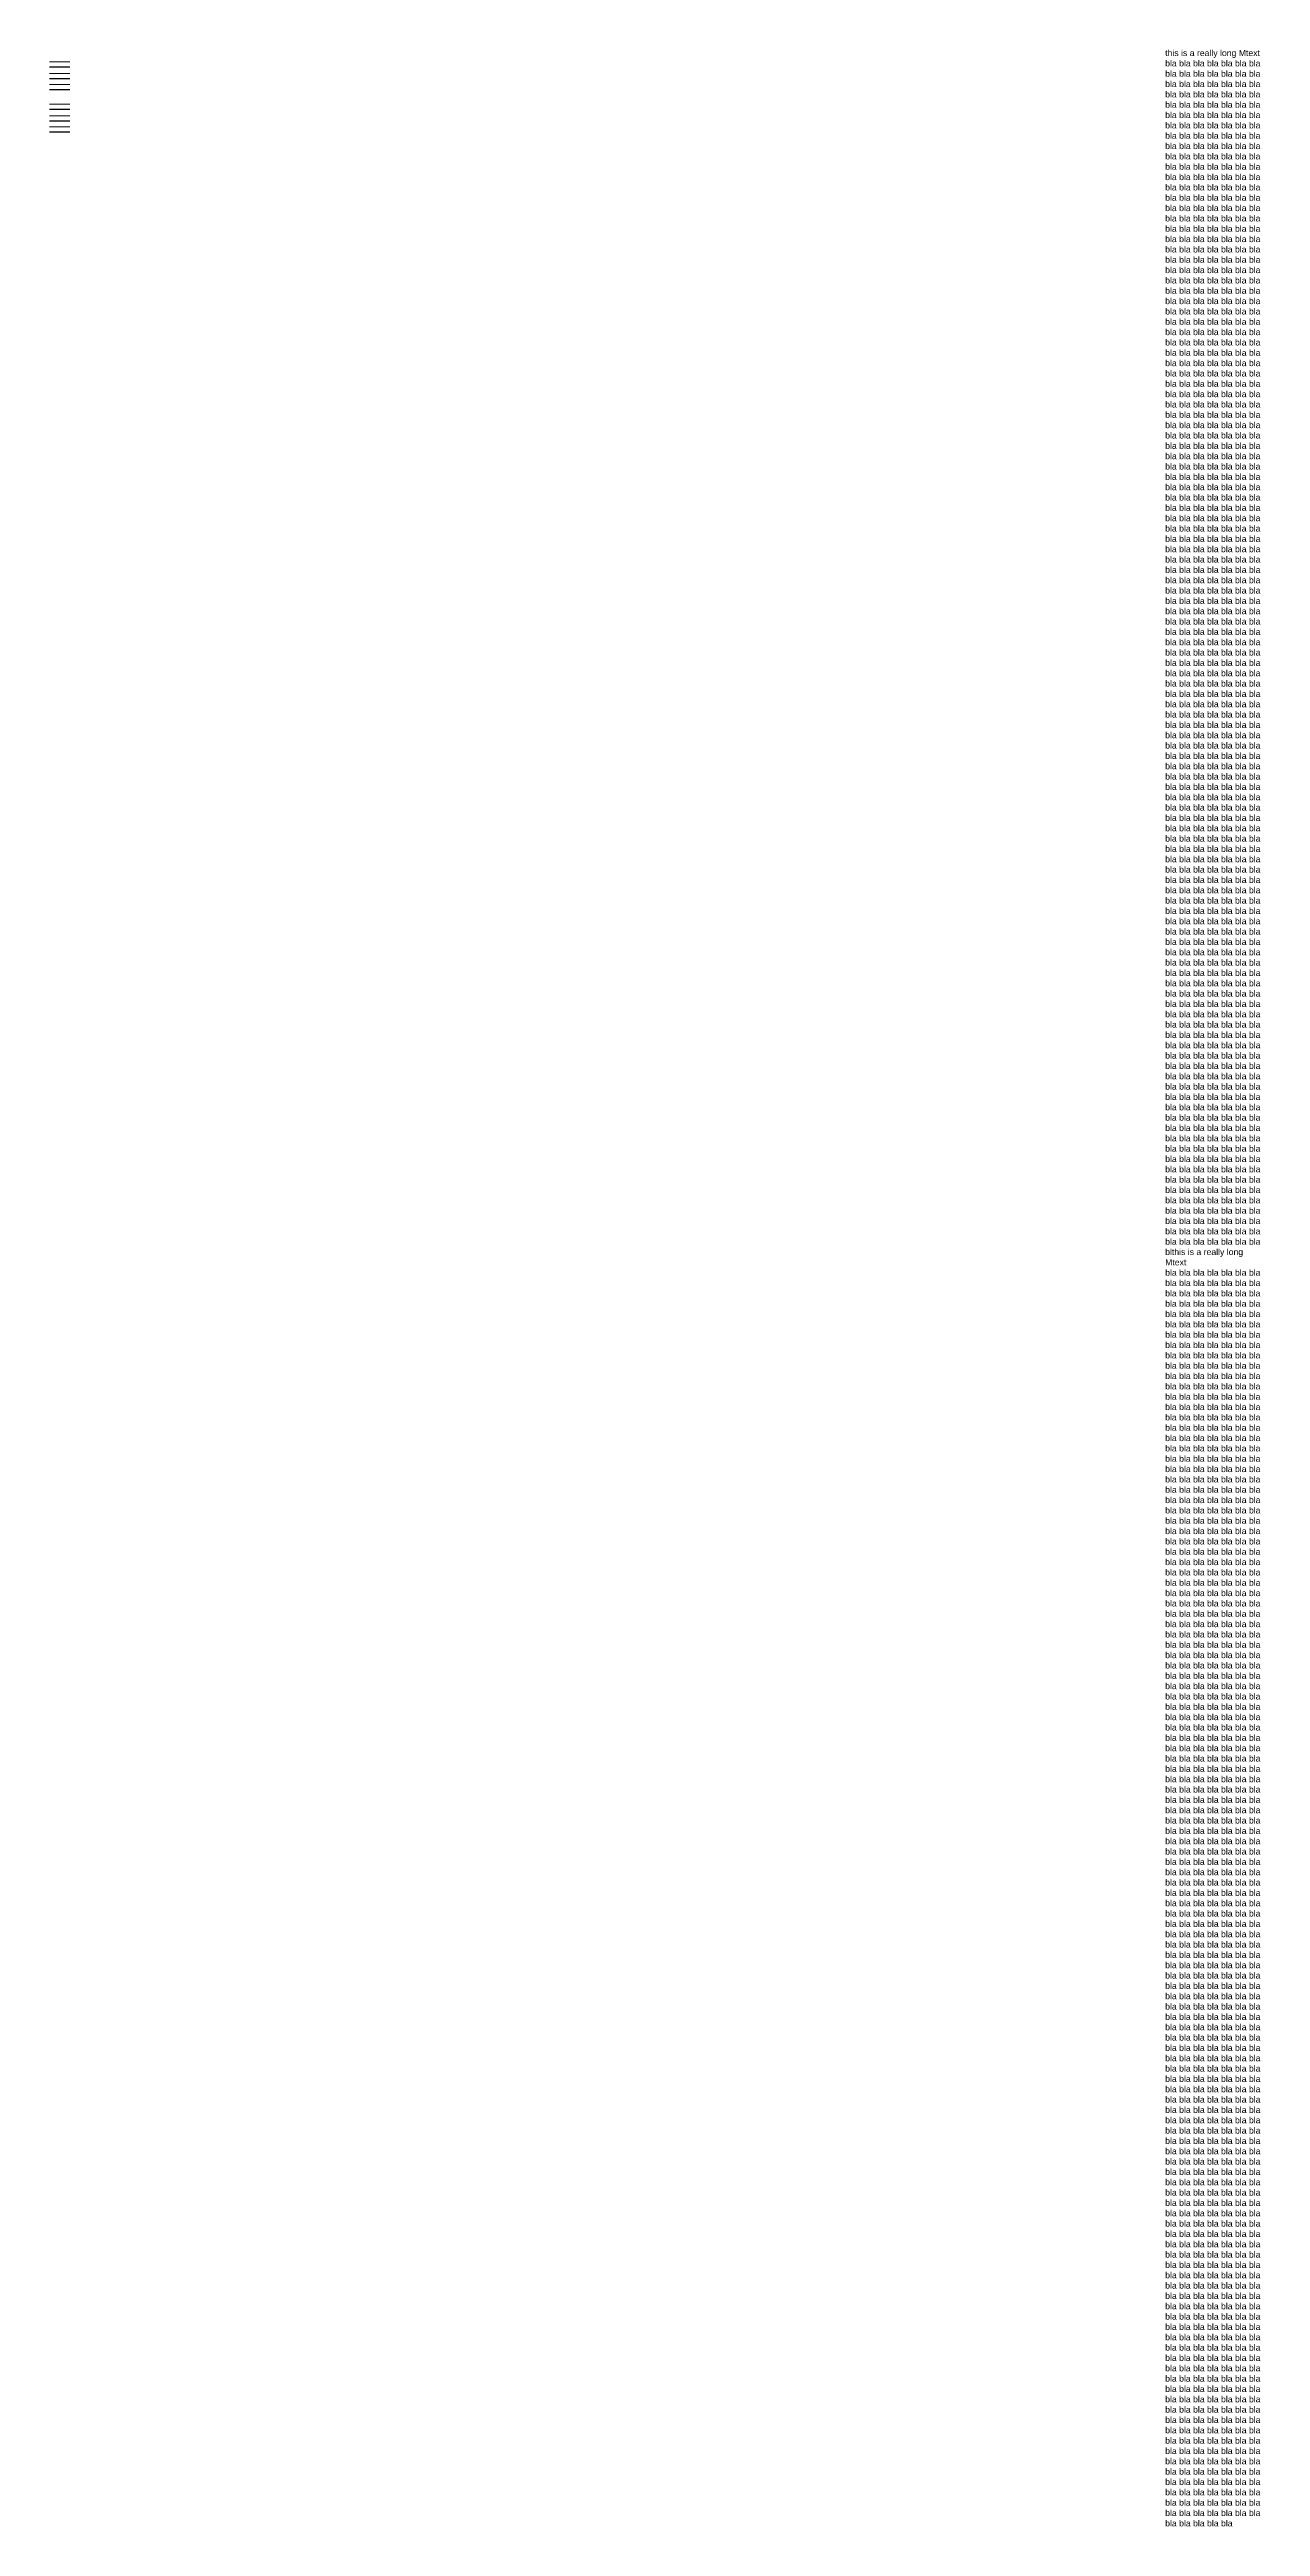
# Model space of a CAD drawing. Header units: inches. Extents: x 0 to 1028, y -401 to 111.
# Drawn here: x 3.6 to 199, y -400.8 to -1.3 of the extents above; entities that cross this region are included whole.
import ezdxf

# ---------------------------------------------------------------- set-up
doc = ezdxf.new("R2010")
doc.units = ezdxf.units.IN
doc.linetypes.add('ACAD_ISO02W100', pattern=[15, 12, -3])
doc.layers.add('Layer_Lt_dash', color=10, linetype='ACAD_ISO02W100')
doc.styles.get("Standard").update_dxf_attribs({"font": 'arial.ttf'})

msp = doc.modelspace()

# ---------------------------------------------------------------- texts
at = {"insert": (183.589, -1.386), "char_height": 1, "width": 15.74141, "attachment_point": 1}
msp.add_mtext('this is a really long Mtext^Jbla bla bla bla bla bla bla bla bla bla bla bla bla bla bla bla bla bla bla bla bla bla bla bla bla bla bla bla bla bla bla bla bla bla bla bla bla bla bla bla bla bla bla bla bla bla bla bla bla bla bla bla bla bla bla bla bla bla bla bla bla bla bla bla bla bla bla bla bla bla bla bla bla bla bla bla bla bla bla bla bla bla bla bla bla bla bla bla bla bla bla bla bla bla bla bla bla bla bla bla bla bla bla bla bla bla bla bla bla bla bla bla bla bla bla bla bla bla bla bla bla bla bla bla bla bla bla bla bla bla bla bla bla bla bla bla bla bla bla bla bla bla bla bla bla bla bla bla bla bla bla bla bla bla bla bla bla bla bla bla bla bla bla bla bla bla bla bla bla bla bla bla bla bla bla bla bla bla bla bla bla bla bla bla bla bla bla bla bla bla bla bla bla bla bla bla bla bla bla bla bla bla bla bla bla bla bla bla bla bla bla bla bla bla bla bla bla bla bla bla bla bla bla bla bla bla bla bla bla bla bla bla bla bla bla bla bla bla bla bla bla bla bla bla bla bla bla bla bla bla bla bla bla bla bla bla bla bla bla bla bla bla bla bla bla bla bla bla bla bla bla bla bla bla bla bla bla bla bla bla bla bla bla bla bla bla bla bla bla bla bla bla bla bla bla bla bla bla bla bla bla bla bla bla bla bla bla bla bla bla bla bla bla bla bla bla bla bla bla bla bla bla bla bla bla bla bla bla bla bla bla bla bla bla bla bla bla bla bla bla bla bla bla bla bla bla bla bla bla bla bla bla bla bla bla bla bla bla bla bla bla bla bla bla bla bla bla bla bla bla bla bla bla bla bla bla bla bla bla bla bla bla bla bla bla bla bla bla bla bla bla bla bla bla bla bla bla bla bla bla bla bla bla bla bla bla bla bla bla bla bla bla bla bla bla bla bla bla bla bla bla bla bla bla bla bla bla bla bla bla bla bla bla bla bla bla bla bla bla bla bla bla bla bla bla bla bla bla bla bla bla bla bla bla bla bla bla bla bla bla bla bla bla bla bla bla bla bla bla bla bla bla bla bla bla bla bla bla bla bla bla bla bla bla bla bla bla bla bla bla bla bla bla bla bla bla bla bla bla bla bla bla bla bla bla bla bla bla bla bla bla bla bla bla bla bla bla bla bla bla bla bla bla bla bla bla bla bla bla bla bla bla bla bla bla bla bla bla bla bla bla bla bla bla bla bla bla bla bla bla bla bla bla bla bla bla bla bla bla bla bla bla bla bla bla bla bla bla bla bla bla bla bla bla bla bla bla bla bla bla bla bla bla bla bla bla bla bla bla bla bla bla bla bla bla bla bla bla bla bla bla bla bla bla bla bla bla bla bla bla bla bla bla bla bla bla bla bla bla bla bla bla bla bla bla bla bla bla bla bla bla bla bla bla bla bla bla bla bla bla bla bla bla bla bla bla bla bla bla bla bla bla bla bla bla bla bla bla bla bla bla bla bla bla bla bla bla bla bla bla bla bla bla bla bla bla bla bla bla bla bla bla bla bla bla bla bla bla bla bla bla bla bla bla bla bla bla bla bla bla bla bla bla bla bla bla bla bla bla bla bla bla bla bla bla bla bla bla bla bla bla bla bla bla bla bla bla bla bla bla bla bla bla bla bla bla bla bla bla bla bla bla bla bla bla bla bla bla bla bla bla bla bla bla bla bla bla bla bla bla bla bla bla bla bla bla bla bla bla bla bla bla bla bla bla bla bla bla bla bla bla bla bla bla bla bla bla bla bla bla bla bla bla bla bla bla bla bla bla bla bla bla bla bla bla blthis is a really long Mtext^Jbla bla bla bla bla bla bla bla bla bla bla bla bla bla bla bla bla bla bla bla bla bla bla bla bla bla bla bla bla bla bla bla bla bla bla bla bla bla bla bla bla bla bla bla bla bla bla bla bla bla bla bla bla bla bla bla bla bla bla bla bla bla bla bla bla bla bla bla bla bla bla bla bla bla bla bla bla bla bla bla bla bla bla bla bla bla bla bla bla bla bla bla bla bla bla bla bla bla bla bla bla bla bla bla bla bla bla bla bla bla bla bla bla bla bla bla bla bla bla bla bla bla bla bla bla bla bla bla bla bla bla bla bla bla bla bla bla bla bla bla bla bla bla bla bla bla bla bla bla bla bla bla bla bla bla bla bla bla bla bla bla bla bla bla bla bla bla bla bla bla bla bla bla bla bla bla bla bla bla bla bla bla bla bla bla bla bla bla bla bla bla bla bla bla bla bla bla bla bla bla bla bla bla bla bla bla bla bla bla bla bla bla bla bla bla bla bla bla bla bla bla bla bla bla bla bla bla bla bla bla bla bla bla bla bla bla bla bla bla bla bla bla bla bla bla bla bla bla bla bla bla bla bla bla bla bla bla bla bla bla bla bla bla bla bla bla bla bla bla bla bla bla bla bla bla bla bla bla bla bla bla bla bla bla bla bla bla bla bla bla bla bla bla bla bla bla bla bla bla bla bla bla bla bla bla bla bla bla bla bla bla bla bla bla bla bla bla bla bla bla bla bla bla bla bla bla bla bla bla bla bla bla bla bla bla bla bla bla bla bla bla bla bla bla bla bla bla bla bla bla bla bla bla bla bla bla bla bla bla bla bla bla bla bla bla bla bla bla bla bla bla bla bla bla bla bla bla bla bla bla bla bla bla bla bla bla bla bla bla bla bla bla bla bla bla bla bla bla bla bla bla bla bla bla bla bla bla bla bla bla bla bla bla bla bla bla bla bla bla bla bla bla bla bla bla bla bla bla bla bla bla bla bla bla bla bla bla bla bla bla bla bla bla bla bla bla bla bla bla bla bla bla bla bla bla bla bla bla bla bla bla bla bla bla bla bla bla bla bla bla bla bla bla bla bla bla bla bla bla bla bla bla bla bla bla bla bla bla bla bla bla bla bla bla bla bla bla bla bla bla bla bla bla bla bla bla bla bla bla bla bla bla bla bla bla bla bla bla bla bla bla bla bla bla bla bla bla bla bla bla bla bla bla bla bla bla bla bla bla bla bla bla bla bla bla bla bla bla bla bla bla bla bla bla bla bla bla bla bla bla bla bla bla bla bla bla bla bla bla bla bla bla bla bla bla bla bla bla bla bla bla bla bla bla bla bla bla bla bla bla bla bla bla bla bla bla bla bla bla bla bla bla bla bla bla bla bla bla bla bla bla bla bla bla bla bla bla bla bla bla bla bla bla bla bla bla bla bla bla bla bla bla bla bla bla bla bla bla bla bla bla bla bla bla bla bla bla bla bla bla bla bla bla bla bla bla bla bla bla bla bla bla bla bla bla bla bla bla bla bla bla bla bla bla bla bla bla bla bla bla bla bla bla bla bla bla bla bla bla bla bla bla bla bla bla bla bla bla bla bla bla bla bla bla bla bla bla bla bla bla bla bla bla bla bla bla bla bla bla bla bla bla bla bla bla bla bla bla bla bla bla bla bla bla bla bla bla bla bla bla bla bla bla bla bla bla bla bla bla bla bla bla bla bla bla bla bla bla bla bla bla bla bla bla bla bla bla bla bla bla bla bla bla bla bla bla bla bla bla bla bla bla bla bla bla bla bla bla bla bla bla bla bla bla bla bla bla bla bla bla bla bla bla bla bla bla bla bla bla bla bla bla bla bla bla bla bla bla bla bla bla bla bla bla bla bla bla bla bla bla bla bla bla bla bla bla bla bla bla bla bla bla bla bla bla bla bla bla bla bla bla bla', dxfattribs=at)

# ---------------------------------------------------------------- linework, layer by layer
at = {"color": 3, "linetype": 'ACAD_ISO02W100', "lineweight": 13}
for p, q in [((3.593, -3.292), (6.864, -3.292)), ((3.593, -5.177), (6.864, -5.177)), ((3.593, -6.975), (6.864, -6.975))]:
    msp.add_line(p, q, dxfattribs=at)
for p, q in [((3.593, -4.112), (6.864, -4.112)), ((3.593, -5.998), (6.864, -5.998)), ((3.593, -7.795), (6.864, -7.795))]:
    msp.add_line(p, q)
at = {"layer": 'Layer_Lt_dash', "linetype": 'ACAD_ISO02W100', "lineweight": 13}
for p, q in [((3.593, -10.122), (6.864, -10.122)), ((3.593, -12.007), (6.864, -12.007)), ((3.593, -13.805), (6.864, -13.805))]:
    msp.add_line(p, q, dxfattribs=at)
at = {"layer": 'Layer_Lt_dash'}
for p, q in [((3.593, -10.942), (6.864, -10.942)), ((3.593, -12.828), (6.864, -12.828)), ((3.593, -14.626), (6.864, -14.626))]:
    msp.add_line(p, q, dxfattribs=at)

msp.set_redraw_order([(e.dxf.handle, doc.entitydb.next_handle()) for e in msp.query("TEXT MTEXT ATTDEF DIMENSION ARC_DIMENSION")])  # texts and dimensions are drawn at this point

doc.saveas('drawing.dxf')
